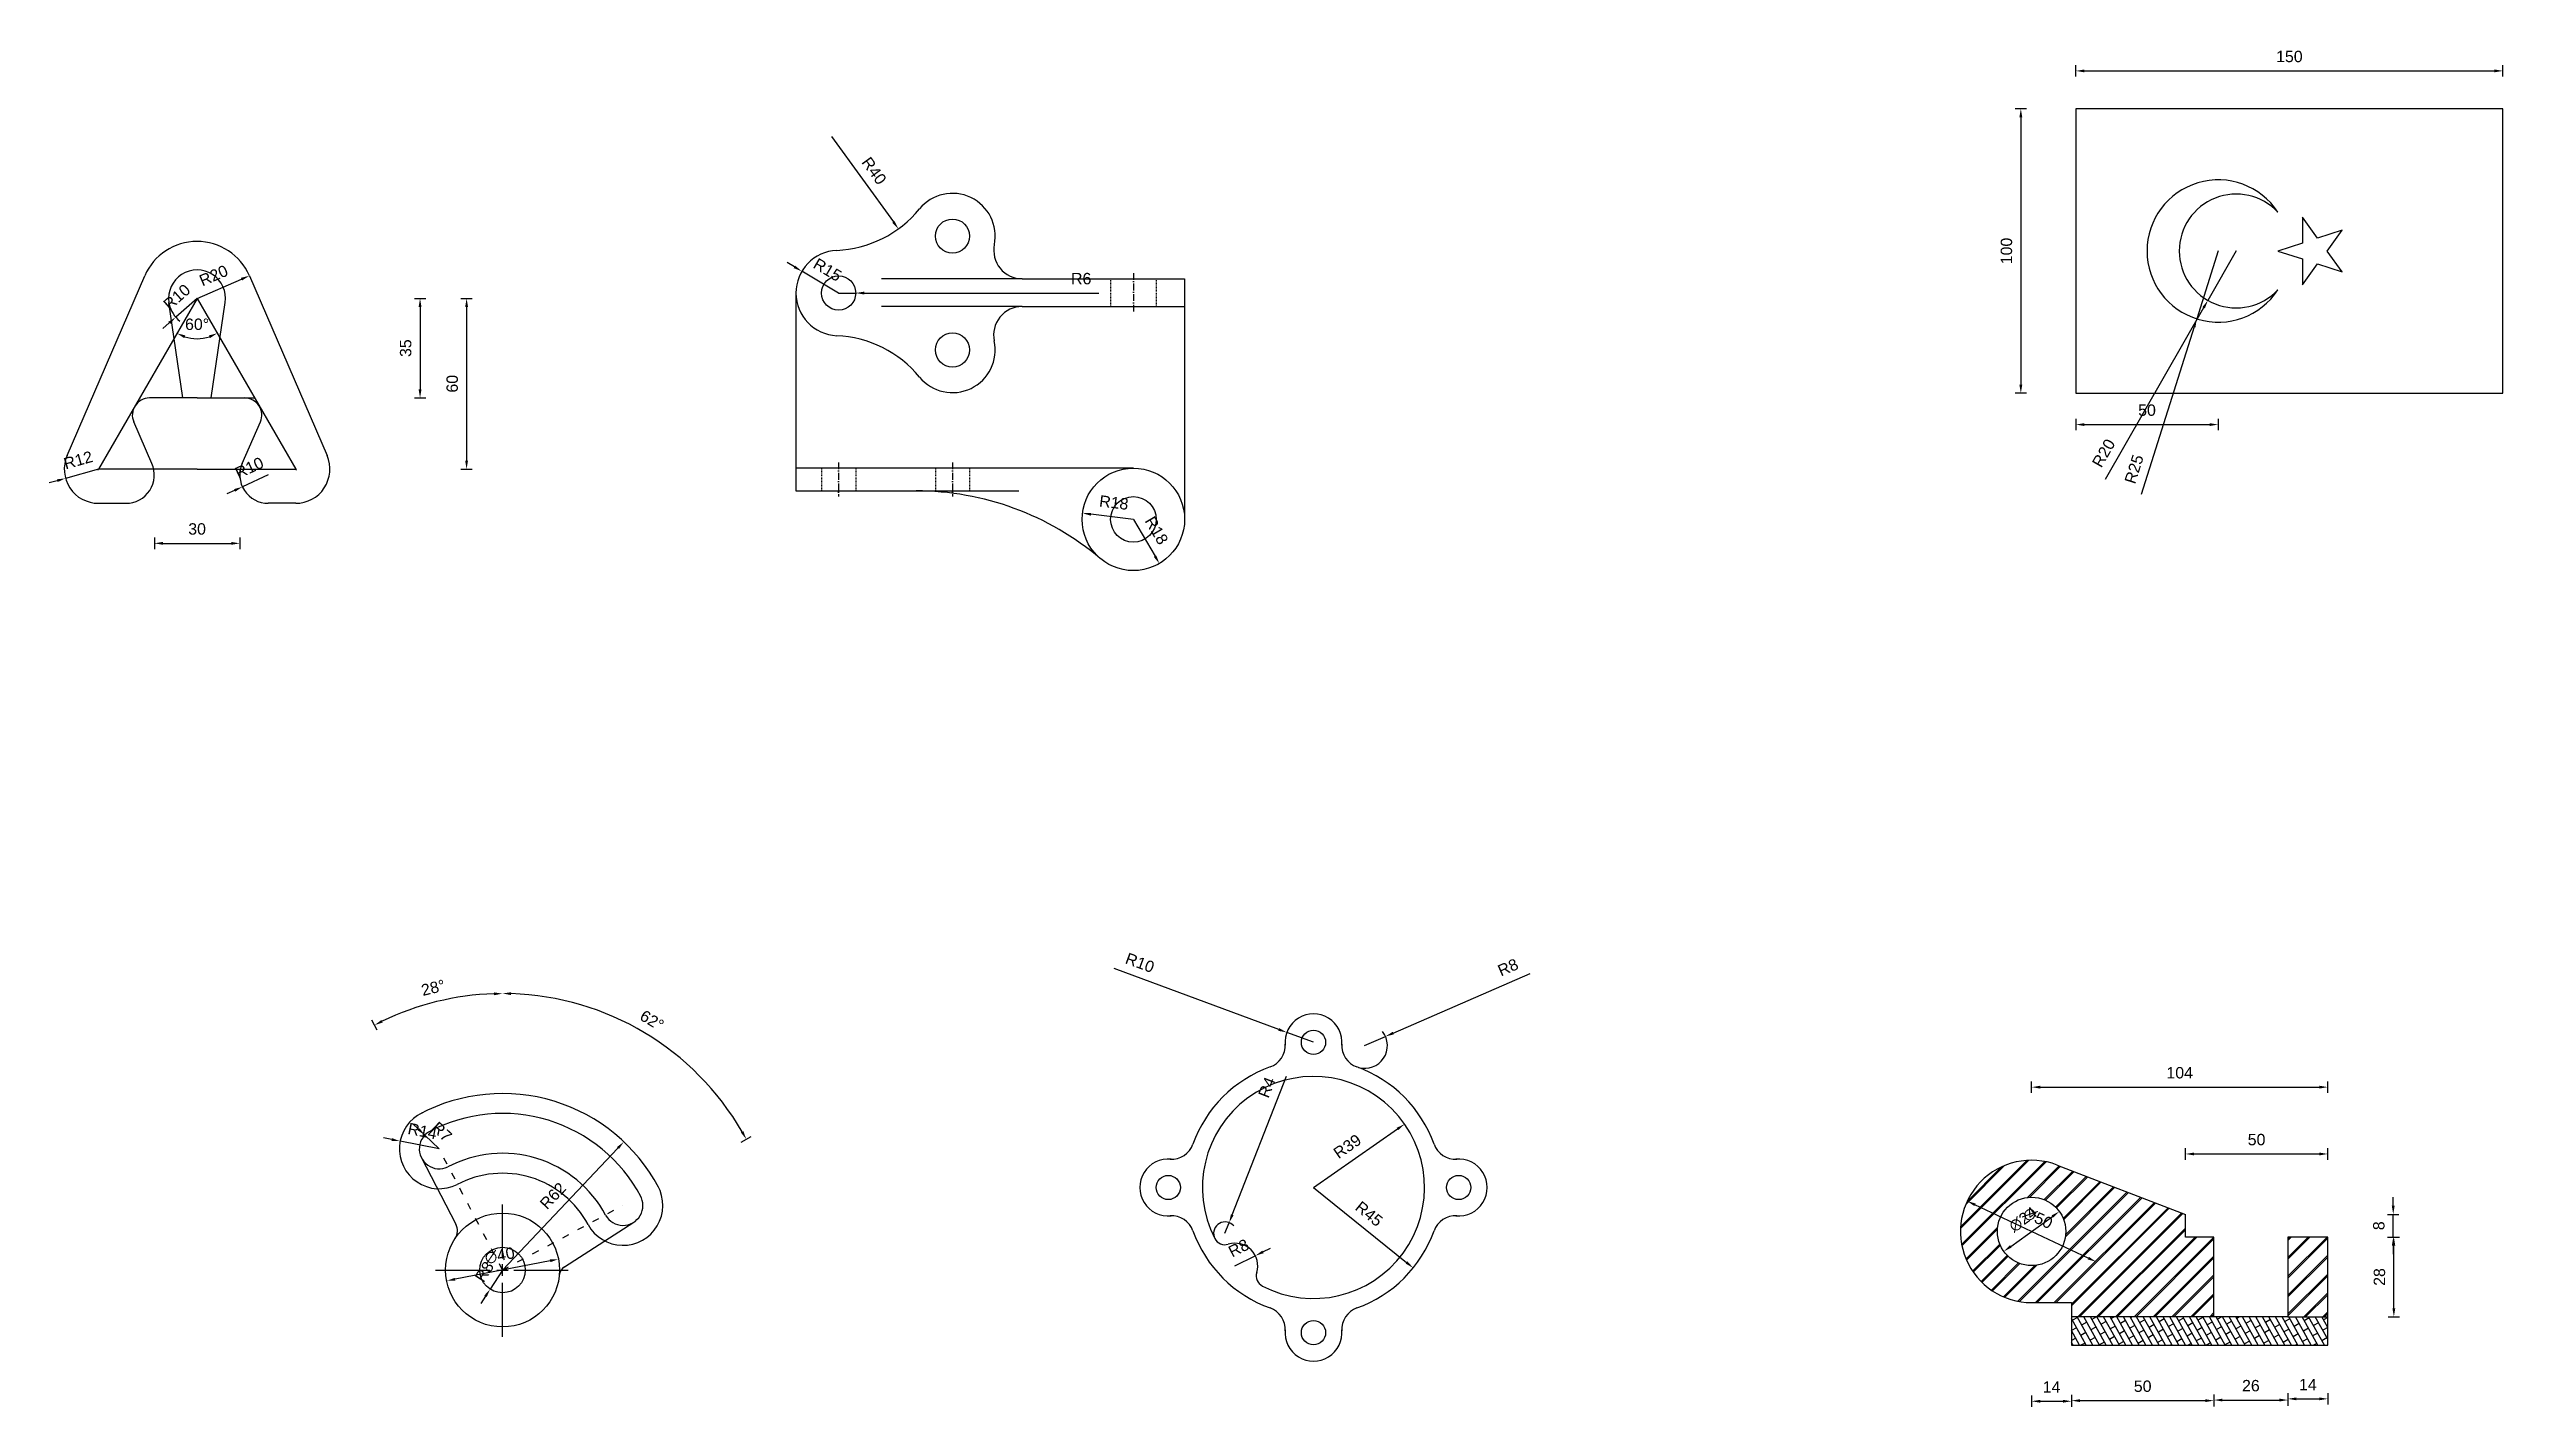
# Model space of a CAD drawing. Header units: millimetres. Extents: x 2100 to 32787, y 24082 to 35493.
# Drawn here: x 2887 to 3749, y 24249 to 24726 of the extents above; entities that cross this region are included whole.
import ezdxf

# ---------------------------------------------------------------- set-up
doc = ezdxf.new("R2010")
doc.units = ezdxf.units.MM
for name, pattern in [('ACAD_ISO03W100', [30, 12, -18]), ('ACAD_ISO10W100', [18, 12, -3, 0, -3]), ('CENTER2', [28.575, 19.05, -3.175, 3.175, -3.175]), ('DASHDOT2', [12.7, 6.35, -3.175, 0, -3.175]), ('DOTX2', [12.7, 0, -12.7]), ('HIDDEN2', [4.7625, 3.175, -1.5875]), ('JIS_02_1.2', [2.5, 1.25, -1.25])]:
    doc.linetypes.add(name, pattern=pattern)
doc.layers.get('Defpoints').update_dxf_attribs({"color": 231, "linetype": 'HIDDEN2'})
for name, color, linetype in [('GİZLİ', 71, 'HIDDEN2'), ('MERKEZ', 51, 'DASHDOT2'), ('TARAMA', 130, 'Continuous'), ('ÖLÇÜ', 181, 'Continuous')]:
    doc.layers.add(name, color=color, linetype=linetype)
doc.styles.get("Standard").update_dxf_attribs({"font": 'arial.ttf'})
doc.dimstyles.new('ISO-25', dxfattribs={"dimtxt": 4, "dimasz": 3, "dimexe": 2, "dimexo": 0.625, "dimgap": 3, "dimtad": 1, "dimtxsty": 'Standard', "dimcen": 2.5, "dimadec": 0, "dimazin": 0, "dimtfac": 1, "dimtix": 1, "dimtmove": 0, "dimatfit": 0, "dimfxl": 2, "dimfxlon": 1, "dimarcsym": 0})
pattern_1 = [(45, (-3457.605, 650.623), (-3.3092597, 3.3092597), []), (45, (-3457.005, 650.623), (-3.3092597, 3.3092597), [])]

msp = doc.modelspace()

# ---------------------------------------------------------------- blocks, each defined once
blk = doc.blocks.new('*D1837')
at = {"layer": 'Defpoints', "color": 0, "lineweight": 70, "ltscale": 3, "transparency": 16777216}
for p in [(2957.13, 24646.01), (2938.77, 24638.08)]:
    blk.add_point(p, dxfattribs=at)
at = {"layer": 'ÖLÇÜ', "color": 0, "lineweight": -2, "ltscale": 3, "transparency": 16777216}
blk.add_line((2938.77, 24638.08), (2954.37, 24644.82), dxfattribs=at)
at = {"layer": 'ÖLÇÜ', "color": 0, "lineweight": 70, "ltscale": 3, "transparency": 16777216}
blk.add_solid([(2954.17, 24645.28), (2954.57, 24644.36), (2957.13, 24646.01)], dxfattribs=at)
at = {"layer": 'ÖLÇÜ', "color": 0, "ltscale": 3, "transparency": 16777216, "insert": (2944.57, 24646.08), "char_height": 4, "attachment_point": 5, "rotation": 23.36926}
blk.add_mtext('R20', dxfattribs=at)
blk = doc.blocks.new('*D1838')
at = {"layer": 'Defpoints', "color": 0, "lineweight": 70, "ltscale": 3, "transparency": 16777216}
for p in [(2938.77, 24638.08), (2938.77, 24603.08), (3017.08, 24603.08)]:
    blk.add_point(p, dxfattribs=at)
at = {"layer": 'ÖLÇÜ', "color": 0, "lineweight": -2, "ltscale": 3, "transparency": 16777216}
for p, q in [((3015.08, 24638.08), (3019.08, 24638.08)), ((3017.08, 24635.08), (3017.08, 24606.08)), ((3015.08, 24603.08), (3019.08, 24603.08))]:
    blk.add_line(p, q, dxfattribs=at)
at = {"layer": 'ÖLÇÜ', "color": 0, "lineweight": 70, "ltscale": 3, "transparency": 16777216}
for points in [[(3016.58, 24635.08), (3017.58, 24635.08), (3017.08, 24638.08)], [(3016.58, 24606.08), (3017.58, 24606.08), (3017.08, 24603.08)]]:
    blk.add_solid(points, dxfattribs=at)
at = {"layer": 'ÖLÇÜ', "color": 0, "ltscale": 3, "transparency": 16777216, "insert": (3012.04, 24620.58), "char_height": 4, "attachment_point": 5, "rotation": 90}
blk.add_mtext('35', dxfattribs=at)
blk = doc.blocks.new('*D1839')
at = {"layer": 'Defpoints', "color": 0, "lineweight": 70, "ltscale": 3, "transparency": 16777216}
for p in [(2938.77, 24638.08), (2938.77, 24578.08), (3033.43, 24578.08)]:
    blk.add_point(p, dxfattribs=at)
at = {"layer": 'ÖLÇÜ', "color": 0, "lineweight": -2, "ltscale": 3, "transparency": 16777216}
for p, q in [((3031.43, 24638.08), (3035.43, 24638.08)), ((3033.43, 24635.08), (3033.43, 24581.08)), ((3031.43, 24578.08), (3035.43, 24578.08))]:
    blk.add_line(p, q, dxfattribs=at)
at = {"layer": 'ÖLÇÜ', "color": 0, "lineweight": 70, "ltscale": 3, "transparency": 16777216}
for points in [[(3032.93, 24635.08), (3033.93, 24635.08), (3033.43, 24638.08)], [(3032.93, 24581.08), (3033.93, 24581.08), (3033.43, 24578.08)]]:
    blk.add_solid(points, dxfattribs=at)
at = {"layer": 'ÖLÇÜ', "color": 0, "ltscale": 3, "transparency": 16777216, "insert": (3028.39, 24608.08), "char_height": 4, "attachment_point": 5, "rotation": 90}
blk.add_mtext('60', dxfattribs=at)
blk = doc.blocks.new('*D1840')
at = {"layer": 'Defpoints', "color": 0, "lineweight": 70, "ltscale": 3, "transparency": 16777216}
for p in [(2923.77, 24576.08), (2953.77, 24576.08), (2953.77, 24552.01)]:
    blk.add_point(p, dxfattribs=at)
at = {"layer": 'ÖLÇÜ', "color": 0, "lineweight": -2, "ltscale": 3, "transparency": 16777216}
for p, q in [((2923.77, 24554.01), (2923.77, 24550.01)), ((2953.77, 24554.01), (2953.77, 24550.01)), ((2926.77, 24552.01), (2950.77, 24552.01))]:
    blk.add_line(p, q, dxfattribs=at)
at = {"layer": 'ÖLÇÜ', "color": 0, "lineweight": 70, "ltscale": 3, "transparency": 16777216}
for points in [[(2926.77, 24552.51), (2926.77, 24551.51), (2923.77, 24552.01)], [(2950.77, 24552.51), (2950.77, 24551.51), (2953.77, 24552.01)]]:
    blk.add_solid(points, dxfattribs=at)
at = {"layer": 'ÖLÇÜ', "color": 0, "ltscale": 3, "transparency": 16777216, "insert": (2938.77, 24557.05), "char_height": 4, "attachment_point": 5}
blk.add_mtext('30', dxfattribs=at)
blk = doc.blocks.new('*D1841')
at = {"layer": 'Defpoints', "color": 0, "lineweight": 70, "ltscale": 3, "transparency": 16777216}
for p in [(2892.57, 24574.84), (2904.12, 24578.08)]:
    blk.add_point(p, dxfattribs=at)
at = {"layer": 'ÖLÇÜ', "color": 0, "lineweight": -2, "ltscale": 3, "transparency": 16777216}
for p, q in [((2889.68, 24574.03), (2886.79, 24573.22)), ((2904.12, 24578.08), (2892.57, 24574.84))]:
    blk.add_line(p, q, dxfattribs=at)
at = {"layer": 'ÖLÇÜ', "color": 0, "lineweight": 70, "ltscale": 3, "transparency": 16777216}
blk.add_solid([(2889.55, 24574.51), (2889.81, 24573.55), (2892.57, 24574.84)], dxfattribs=at)
at = {"layer": 'ÖLÇÜ', "color": 0, "ltscale": 3, "transparency": 16777216, "insert": (2897, 24581.28), "char_height": 4, "attachment_point": 5, "rotation": 15.63719}
blk.add_mtext('R12', dxfattribs=at)
blk = doc.blocks.new('*D1842')
at = {"layer": 'Defpoints', "color": 0, "lineweight": 70, "ltscale": 3, "transparency": 16777216}
for p in [(2938.77, 24638.08), (2938.77, 24638.08), (2936.31, 24624.13), (2904.12, 24578.08), (2973.41, 24578.08)]:
    blk.add_point(p, dxfattribs=at)
at = {"layer": 'ÖLÇÜ', "color": 0, "lineweight": -2, "ltscale": 3, "transparency": 16777216}
blk.add_arc((2938.77, 24638.08), 14.17, 252.15719, 287.84281, dxfattribs=at)
at = {"layer": 'ÖLÇÜ', "color": 0, "lineweight": 70, "ltscale": 3, "transparency": 16777216}
for points in [[(2934.22, 24624.13), (2934.63, 24625.05), (2931.68, 24625.81)], [(2942.9, 24625.05), (2943.31, 24624.13), (2945.85, 24625.81)]]:
    blk.add_solid(points, dxfattribs=at)
at = {"layer": 'ÖLÇÜ', "color": 0, "ltscale": 3, "transparency": 16777216, "insert": (2938.77, 24628.95), "char_height": 4, "attachment_point": 5}
blk.add_mtext('60°', dxfattribs=at)
blk = doc.blocks.new('*D1846')
at = {"layer": 'Defpoints', "color": 0, "lineweight": 70, "ltscale": 3, "transparency": 16777216}
for p in [(3164.08, 24639.95), (3170.08, 24639.95)]:
    blk.add_point(p, dxfattribs=at)
at = {"layer": 'ÖLÇÜ', "color": 0, "lineweight": -2, "ltscale": 3, "transparency": 16777216}
for p, q in [((3164.08, 24639.95), (3170.08, 24639.95)), ((3173.08, 24639.95), (3255.51, 24639.95))]:
    blk.add_line(p, q, dxfattribs=at)
at = {"layer": 'ÖLÇÜ', "color": 0, "lineweight": 70, "ltscale": 3, "transparency": 16777216}
blk.add_solid([(3173.08, 24640.45), (3173.08, 24639.45), (3170.08, 24639.95)], dxfattribs=at)
at = {"layer": 'ÖLÇÜ', "color": 0, "ltscale": 3, "transparency": 16777216, "insert": (3249.28, 24645), "char_height": 4, "attachment_point": 5}
blk.add_mtext('R6', dxfattribs=at)
blk = doc.blocks.new('*D1740')
at = {"layer": 'Defpoints', "color": 0, "lineweight": 70, "ltscale": 3, "transparency": 16777216}
for p in [(3151.16, 24647.59), (3164.08, 24639.95)]:
    blk.add_point(p, dxfattribs=at)
at = {"layer": 'ÖLÇÜ', "color": 0, "lineweight": -2, "ltscale": 3, "transparency": 16777216}
for p, q in [((3148.58, 24649.12), (3146, 24650.64)), ((3164.08, 24639.95), (3151.16, 24647.59))]:
    blk.add_line(p, q, dxfattribs=at)
at = {"layer": 'ÖLÇÜ', "color": 0, "lineweight": 70, "ltscale": 3, "transparency": 16777216}
blk.add_solid([(3148.84, 24649.55), (3148.33, 24648.69), (3151.16, 24647.59)], dxfattribs=at)
at = {"layer": 'ÖLÇÜ', "color": 0, "ltscale": 3, "transparency": 16777216, "insert": (3160.19, 24648.11), "char_height": 4, "attachment_point": 5, "rotation": 329.39731}
blk.add_mtext('R15', dxfattribs=at)
blk = doc.blocks.new('*D1741')
at = {"layer": 'Defpoints', "color": 0, "lineweight": 70, "ltscale": 3, "transparency": 16777216}
for p in [(3249.73, 24562.59), (3267.6, 24560.43)]:
    blk.add_point(p, dxfattribs=at)
at = {"layer": 'ÖLÇÜ', "color": 0, "lineweight": -2, "ltscale": 3, "transparency": 16777216}
blk.add_line((3267.6, 24560.43), (3252.71, 24562.23), dxfattribs=at)
at = {"layer": 'ÖLÇÜ', "color": 0, "lineweight": 70, "ltscale": 3, "transparency": 16777216}
blk.add_solid([(3252.77, 24562.72), (3252.65, 24561.73), (3249.73, 24562.59)], dxfattribs=at)
at = {"layer": 'ÖLÇÜ', "color": 0, "ltscale": 3, "transparency": 16777216, "insert": (3260.76, 24566.33), "char_height": 4, "attachment_point": 5, "rotation": 353.12435}
blk.add_mtext('R18', dxfattribs=at)
blk = doc.blocks.new('*D1745')
at = {"layer": 'Defpoints', "color": 0, "lineweight": 70, "ltscale": 0.25, "transparency": 16777216}
for p in [(2954.69, 24571.87), (2963.77, 24576.08)]:
    blk.add_point(p, dxfattribs=at)
at = {"layer": 'ÖLÇÜ', "color": 0, "lineweight": -2, "ltscale": 0.25, "transparency": 16777216}
for p, q in [((2951.97, 24570.61), (2949.25, 24569.35)), ((2963.77, 24576.08), (2954.69, 24571.87))]:
    blk.add_line(p, q, dxfattribs=at)
at = {"layer": 'ÖLÇÜ', "color": 0, "lineweight": 70, "ltscale": 0.25, "transparency": 16777216}
blk.add_solid([(2951.76, 24571.07), (2952.18, 24570.16), (2954.69, 24571.87)], dxfattribs=at)
at = {"layer": 'ÖLÇÜ', "color": 0, "ltscale": 0.25, "transparency": 16777216, "insert": (2957.11, 24578.55), "char_height": 4, "attachment_point": 5, "rotation": 24.84746}
blk.add_mtext('R10', dxfattribs=at)
blk = doc.blocks.new('*D1867')
at = {"layer": 'Defpoints', "color": 0, "lineweight": 70, "ltscale": 0.25, "transparency": 16777216}
for p in [(3267.6, 24560.43), (3276.74, 24544.92)]:
    blk.add_point(p, dxfattribs=at)
at = {"layer": 'ÖLÇÜ', "color": 0, "lineweight": -2, "ltscale": 0.25, "transparency": 16777216}
blk.add_line((3267.6, 24560.43), (3275.22, 24547.51), dxfattribs=at)
at = {"layer": 'ÖLÇÜ', "color": 0, "lineweight": 70, "ltscale": 0.25, "transparency": 16777216}
blk.add_solid([(3275.65, 24547.76), (3274.78, 24547.25), (3276.74, 24544.92)], dxfattribs=at)
at = {"layer": 'ÖLÇÜ', "color": 0, "lineweight": 5, "ltscale": 0.25, "transparency": 16777216, "insert": (3275.75, 24556.53), "char_height": 4, "attachment_point": 5, "rotation": 300.49522}
blk.add_mtext('R18', dxfattribs=at)
blk = doc.blocks.new('*D1868')
at = {"layer": 'Defpoints', "color": 0, "lineweight": 70, "ltscale": 0.25, "transparency": 16777216}
for p in [(2931.27, 24631.46), (2938.77, 24638.08)]:
    blk.add_point(p, dxfattribs=at)
at = {"layer": 'ÖLÇÜ', "color": 0, "lineweight": -2, "ltscale": 0.25, "transparency": 16777216}
for p, q in [((2938.77, 24638.08), (2931.27, 24631.46)), ((2929.02, 24629.48), (2926.77, 24627.49))]:
    blk.add_line(p, q, dxfattribs=at)
blk.add_arc((2938.77, 24638.08), 10, 191.88082, 232.8718, dxfattribs=at)
at = {"layer": 'ÖLÇÜ', "color": 0, "lineweight": 70, "ltscale": 0.25, "transparency": 16777216}
blk.add_solid([(2928.69, 24629.85), (2929.35, 24629.1), (2931.27, 24631.46)], dxfattribs=at)
at = {"layer": 'ÖLÇÜ', "color": 0, "lineweight": 5, "ltscale": 0.25, "transparency": 16777216, "insert": (2931.68, 24638.55), "char_height": 4, "attachment_point": 5, "rotation": 41.41264}
blk.add_mtext('R10', dxfattribs=at)
blk = doc.blocks.new('*D1869')
at = {"layer": 'Defpoints', "color": 0, "lineweight": 70, "ltscale": 0.25, "transparency": 16777216}
for p in [(3161.6, 24694.9), (3185.08, 24662.51)]:
    blk.add_point(p, dxfattribs=at)
at = {"layer": 'ÖLÇÜ', "color": 0, "lineweight": -2, "ltscale": 0.25, "transparency": 16777216}
blk.add_line((3161.6, 24694.9), (3183.32, 24664.94), dxfattribs=at)
at = {"layer": 'ÖLÇÜ', "color": 0, "lineweight": 70, "ltscale": 0.25, "transparency": 16777216}
blk.add_solid([(3183.73, 24665.24), (3182.92, 24664.65), (3185.08, 24662.51)], dxfattribs=at)
at = {"layer": 'ÖLÇÜ', "color": 0, "lineweight": 5, "ltscale": 0.25, "transparency": 16777216, "insert": (3176.54, 24682.88), "char_height": 4, "attachment_point": 5, "rotation": 305.94348}
blk.add_mtext('R40', dxfattribs=at)
blk = doc.blocks.new('*D2327')
at = {"layer": 'Defpoints', "color": 0, "lineweight": 70, "ltscale": 3, "transparency": 16777216}
for p in [(3065.69, 24300.54), (3026.42, 24292.91)]:
    blk.add_point(p, dxfattribs=at)
at = {"layer": 'ÖLÇÜ', "color": 0, "lineweight": -2, "ltscale": 3, "transparency": 16777216}
blk.add_line((3062.74, 24299.96), (3029.37, 24293.49), dxfattribs=at)
at = {"layer": 'ÖLÇÜ', "color": 0, "lineweight": 70, "ltscale": 3, "transparency": 16777216}
for points in [[(3062.65, 24300.46), (3062.84, 24299.47), (3065.69, 24300.54)], [(3029.27, 24293.98), (3029.46, 24293), (3026.42, 24292.91)]]:
    blk.add_solid(points, dxfattribs=at)
at = {"layer": 'ÖLÇÜ', "color": 0, "ltscale": 3, "transparency": 16777216, "insert": (3045.07, 24301.79), "char_height": 4, "attachment_point": 5, "rotation": 10.98363}
blk.add_mtext('∅40', dxfattribs=at)
blk = doc.blocks.new('*D2317')
at = {"layer": 'Defpoints', "color": 0, "lineweight": 70, "ltscale": 3, "transparency": 16777216}
for p in [(3046.05, 24296.73), (3041.7, 24290.02)]:
    blk.add_point(p, dxfattribs=at)
at = {"layer": 'ÖLÇÜ', "color": 0, "lineweight": -2, "ltscale": 3, "transparency": 16777216}
for p, q in [((3046.05, 24296.73), (3041.7, 24290.02)), ((3040.06, 24287.5), (3038.43, 24284.98))]:
    blk.add_line(p, q, dxfattribs=at)
at = {"layer": 'ÖLÇÜ', "color": 0, "lineweight": 70, "ltscale": 3, "transparency": 16777216}
blk.add_solid([(3039.64, 24287.77), (3040.48, 24287.23), (3041.7, 24290.02)], dxfattribs=at)
at = {"layer": 'ÖLÇÜ', "color": 0, "ltscale": 3, "transparency": 16777216, "insert": (3039.65, 24296.12), "char_height": 4, "attachment_point": 5, "rotation": 57.00331}
blk.add_mtext('R8', dxfattribs=at)
blk = doc.blocks.new('*D2318')
at = {"layer": 'Defpoints', "color": 0, "lineweight": 70, "ltscale": 3, "transparency": 16777216}
for p in [(3010.08, 24341.98), (3023.82, 24339.27)]:
    blk.add_point(p, dxfattribs=at)
at = {"layer": 'ÖLÇÜ', "color": 0, "lineweight": -2, "ltscale": 3, "transparency": 16777216}
for p, q in [((3007.14, 24342.56), (3004.2, 24343.14)), ((3023.82, 24339.27), (3010.08, 24341.98))]:
    blk.add_line(p, q, dxfattribs=at)
at = {"layer": 'ÖLÇÜ', "color": 0, "lineweight": 70, "ltscale": 3, "transparency": 16777216}
blk.add_solid([(3007.24, 24343.05), (3007.04, 24342.07), (3010.08, 24341.98)], dxfattribs=at)
at = {"layer": 'ÖLÇÜ', "color": 0, "ltscale": 3, "transparency": 16777216, "insert": (3017.92, 24345.54), "char_height": 4, "attachment_point": 5, "rotation": 348.84631}
blk.add_mtext('R14', dxfattribs=at)
blk = doc.blocks.new('*D2319')
at = {"layer": 'Defpoints', "color": 0, "lineweight": 70, "ltscale": 3, "transparency": 16777216}
for p in [(3018.75, 24344.11), (3023.82, 24339.27)]:
    blk.add_point(p, dxfattribs=at)
at = {"layer": 'ÖLÇÜ', "color": 0, "lineweight": -2, "ltscale": 3, "transparency": 16777216}
for p, q in [((3016.58, 24346.18), (3014.41, 24348.25)), ((3023.82, 24339.27), (3018.75, 24344.11))]:
    blk.add_line(p, q, dxfattribs=at)
at = {"layer": 'ÖLÇÜ', "color": 0, "lineweight": 70, "ltscale": 3, "transparency": 16777216}
blk.add_solid([(3016.93, 24346.54), (3016.24, 24345.82), (3018.75, 24344.11)], dxfattribs=at)
at = {"layer": 'ÖLÇÜ', "color": 0, "ltscale": 3, "transparency": 16777216, "insert": (3024.74, 24345.31), "char_height": 4, "attachment_point": 5, "rotation": 316.34386}
blk.add_mtext('R7', dxfattribs=at)
blk = doc.blocks.new('*D2328')
at = {"layer": 'Defpoints', "color": 0, "lineweight": 70, "ltscale": 3, "transparency": 16777216}
for p in [(3046.05, 24425.16), (3030.54, 24392.56), (3023.82, 24339.27), (3046.05, 24296.73), (3046.05, 24296.73)]:
    blk.add_point(p, dxfattribs=at)
at = {"layer": 'ÖLÇÜ', "color": 0, "lineweight": -2, "ltscale": 3, "transparency": 16777216}
blk.add_line((3002.01, 24380.99), (3000.16, 24384.54), dxfattribs=at)
blk.add_arc((3046.05, 24296.73), 97.08, 91.77059, 115.82195, dxfattribs=at)
at = {"layer": 'ÖLÇÜ', "color": 0, "lineweight": 70, "ltscale": 3, "transparency": 16777216}
for points in [[(3043.05, 24394.26), (3043.06, 24393.26), (3046.05, 24393.81)], [(3003.99, 24383.67), (3003.54, 24384.56), (3001.09, 24382.77)]]:
    blk.add_solid(points, dxfattribs=at)
at = {"layer": 'ÖLÇÜ', "color": 0, "ltscale": 3, "transparency": 16777216, "insert": (3021.7, 24395.9), "char_height": 4, "attachment_point": 5, "rotation": 13.79627}
blk.add_mtext('28°', dxfattribs=at)
blk = doc.blocks.new('*D2329')
at = {"layer": 'Defpoints', "color": 0, "lineweight": 70, "ltscale": 3, "transparency": 16777216}
for p in [(3046.05, 24425.16), (3110.04, 24369.82), (3088.36, 24319.41), (3046.05, 24296.73), (3046.05, 24296.73)]:
    blk.add_point(p, dxfattribs=at)
at = {"layer": 'ÖLÇÜ', "color": 0, "lineweight": -2, "ltscale": 3, "transparency": 16777216}
blk.add_line((3129.9, 24341.69), (3133.42, 24343.58), dxfattribs=at)
blk.add_arc((3046.05, 24296.73), 97.14, 29.97412, 88.23046, dxfattribs=at)
at = {"layer": 'ÖLÇÜ', "color": 0, "lineweight": 70, "ltscale": 3, "transparency": 16777216}
for points in [[(3049.05, 24393.32), (3049.06, 24394.32), (3046.05, 24393.87)], [(3130.64, 24345.5), (3129.77, 24345.01), (3131.66, 24342.64)]]:
    blk.add_solid(points, dxfattribs=at)
at = {"layer": 'ÖLÇÜ', "color": 0, "ltscale": 3, "transparency": 16777216, "insert": (3098.53, 24384.41), "char_height": 4, "attachment_point": 5, "rotation": 329.10229}
blk.add_mtext('62°', dxfattribs=at)
blk = doc.blocks.new('*D2320')
at = {"layer": 'Defpoints', "color": 0, "lineweight": 70, "ltscale": 3, "transparency": 16777216}
for p in [(3088.66, 24341.77), (3046.05, 24296.73)]:
    blk.add_point(p, dxfattribs=at)
at = {"layer": 'ÖLÇÜ', "color": 0, "lineweight": -2, "ltscale": 3, "transparency": 16777216}
blk.add_line((3046.05, 24296.73), (3086.59, 24339.59), dxfattribs=at)
at = {"layer": 'ÖLÇÜ', "color": 0, "lineweight": 70, "ltscale": 3, "transparency": 16777216}
blk.add_solid([(3086.23, 24339.93), (3086.96, 24339.25), (3088.66, 24341.77)], dxfattribs=at)
at = {"layer": 'ÖLÇÜ', "color": 0, "ltscale": 3, "transparency": 16777216, "insert": (3063.76, 24322.79), "char_height": 4, "attachment_point": 5, "rotation": 46.59711}
blk.add_mtext('R62', dxfattribs=at)
blk = doc.blocks.new('*U2315')
at = {"layer": 'MERKEZ', "color": 0, "linetype": 'CENTER2', "transparency": 16777216}
for p, q in [((0, 4), (0, 23.5)), ((-23.5, 0), (-4, 0)), ((4, 0), (23.5, 0)), ((0, -23.5), (0, -4))]:
    blk.add_line(p, q, dxfattribs=at)
at = {"layer": 'MERKEZ', "color": 0, "linetype": 'Continuous', "transparency": 16777216}
for p, q in [((-2, 0), (2, 0)), ((0, -2), (0, 2))]:
    blk.add_line(p, q, dxfattribs=at)
blk = doc.blocks.new('*U2386')
at = {"ltscale": 3}
blk.add_circle((0, -0.67), 4.25, dxfattribs=at)
for centre, radius, start, end in [((0, -0.67), 10, 354.37373, 185.62627), ((-17.96, -1.81), 8, 289.81256, 3.62241), ((17.96, -1.81), 8, 176.37759, 250.18744)]:
    blk.add_arc(centre, radius, start, end, dxfattribs=at)
blk = doc.blocks.new('*U2387')
at = {"color": 0, "linetype": 'ByBlock', "lineweight": -2, "transparency": 16777216}
blk.add_blockref('*U2386', (8871.78, 12066.44), dxfattribs=at)
for p, rotation in [((8820.11, 12014.77), 90), ((8923.45, 12014.77), 270), ((8871.78, 11963.1), 180)]:
    blk.add_blockref('*U2386', p, dxfattribs=dict(at, rotation=rotation))
blk = doc.blocks.new('*D2388')
at = {"layer": 'Defpoints', "color": 0, "lineweight": 70, "ltscale": 3, "transparency": 16777216}
for p in [(3321.48, 24380.19), (3330.86, 24376.72)]:
    blk.add_point(p, dxfattribs=at)
at = {"layer": 'ÖLÇÜ', "color": 0, "lineweight": -2, "ltscale": 3, "transparency": 16777216}
for p, q in [((3318.67, 24381.23), (3260.86, 24402.61)), ((3330.86, 24376.72), (3321.48, 24380.19))]:
    blk.add_line(p, q, dxfattribs=at)
at = {"layer": 'ÖLÇÜ', "color": 0, "lineweight": 70, "ltscale": 3, "transparency": 16777216}
blk.add_solid([(3318.84, 24381.7), (3318.49, 24380.76), (3321.48, 24380.19)], dxfattribs=at)
at = {"layer": 'ÖLÇÜ', "color": 0, "ltscale": 3, "transparency": 16777216, "insert": (3269.9, 24404.65), "char_height": 4, "attachment_point": 5, "rotation": 339.69683}
blk.add_mtext('R10', dxfattribs=at)
blk = doc.blocks.new('*D2389')
at = {"layer": 'Defpoints', "color": 0, "lineweight": 70, "ltscale": 3, "transparency": 16777216}
for p in [(3348.82, 24375.58), (3356.15, 24378.78)]:
    blk.add_point(p, dxfattribs=at)
at = {"layer": 'ÖLÇÜ', "color": 0, "lineweight": -2, "ltscale": 3, "transparency": 16777216}
for p, q in [((3358.9, 24379.98), (3406.91, 24400.93)), ((3348.82, 24375.58), (3356.15, 24378.78))]:
    blk.add_line(p, q, dxfattribs=at)
blk.add_arc((3348.82, 24375.58), 8, 254.66368, 37.89767, dxfattribs=at)
at = {"layer": 'ÖLÇÜ', "color": 0, "lineweight": 70, "ltscale": 3, "transparency": 16777216}
blk.add_solid([(3358.7, 24380.44), (3359.1, 24379.52), (3356.15, 24378.78)], dxfattribs=at)
at = {"layer": 'ÖLÇÜ', "color": 0, "ltscale": 3, "transparency": 16777216, "insert": (3399.18, 24403.06), "char_height": 4, "attachment_point": 5, "rotation": 23.57373}
blk.add_mtext('R8', dxfattribs=at)
blk = doc.blocks.new('*D2390')
at = {"layer": 'Defpoints', "color": 0, "lineweight": 70, "ltscale": 3, "transparency": 16777216}
for p in [(3362.87, 24347.99), (3330.86, 24325.72)]:
    blk.add_point(p, dxfattribs=at)
at = {"layer": 'ÖLÇÜ', "color": 0, "lineweight": -2, "ltscale": 3, "transparency": 16777216}
blk.add_line((3330.86, 24325.72), (3360.41, 24346.28), dxfattribs=at)
at = {"layer": 'ÖLÇÜ', "color": 0, "lineweight": 70, "ltscale": 3, "transparency": 16777216}
blk.add_solid([(3360.12, 24346.69), (3360.69, 24345.87), (3362.87, 24347.99)], dxfattribs=at)
at = {"layer": 'ÖLÇÜ', "color": 0, "ltscale": 3, "transparency": 16777216, "insert": (3342.75, 24340.14), "char_height": 4, "attachment_point": 5, "rotation": 34.82974}
blk.add_mtext('R39', dxfattribs=at)
blk = doc.blocks.new('*D2391')
at = {"layer": 'Defpoints', "color": 0, "lineweight": 70, "ltscale": 3, "transparency": 16777216}
for p in [(3303.28, 24298.14), (3310.43, 24301.74)]:
    blk.add_point(p, dxfattribs=at)
at = {"layer": 'ÖLÇÜ', "color": 0, "lineweight": -2, "ltscale": 3, "transparency": 16777216}
for p, q in [((3313.11, 24303.08), (3315.79, 24304.43)), ((3303.28, 24298.14), (3310.43, 24301.74))]:
    blk.add_line(p, q, dxfattribs=at)
at = {"layer": 'ÖLÇÜ', "color": 0, "lineweight": 70, "ltscale": 3, "transparency": 16777216}
blk.add_solid([(3312.88, 24303.53), (3313.33, 24302.64), (3310.43, 24301.74)], dxfattribs=at)
at = {"layer": 'ÖLÇÜ', "color": 0, "ltscale": 3, "transparency": 16777216, "insert": (3304.59, 24304.44), "char_height": 4, "attachment_point": 5, "rotation": 26.70872}
blk.add_mtext('R8', dxfattribs=at)
blk = doc.blocks.new('*D2392')
at = {"layer": 'Defpoints', "color": 0, "lineweight": 70, "ltscale": 3, "transparency": 16777216}
for p in [(3301.24, 24313.34), (3299.78, 24309.62)]:
    blk.add_point(p, dxfattribs=at)
at = {"layer": 'ÖLÇÜ', "color": 0, "lineweight": -2, "ltscale": 3, "transparency": 16777216}
for p, q in [((3302.33, 24316.14), (3321.38, 24364.85)), ((3299.78, 24309.62), (3301.24, 24313.34))]:
    blk.add_line(p, q, dxfattribs=at)
blk.add_arc((3299.78, 24309.62), 4, 39.99243, 198.43293, dxfattribs=at)
at = {"layer": 'ÖLÇÜ', "color": 0, "lineweight": 70, "ltscale": 3, "transparency": 16777216}
blk.add_solid([(3301.86, 24316.32), (3302.8, 24315.96), (3301.24, 24313.34)], dxfattribs=at)
at = {"layer": 'ÖLÇÜ', "color": 0, "ltscale": 3, "transparency": 16777216, "insert": (3314.46, 24360.88), "char_height": 4, "attachment_point": 5, "rotation": 68.64032}
blk.add_mtext('R4', dxfattribs=at)
blk = doc.blocks.new('*D2393')
at = {"layer": 'Defpoints', "color": 0, "lineweight": 70, "ltscale": 3, "transparency": 16777216}
for p in [(3330.86, 24325.72), (3365.89, 24297.47)]:
    blk.add_point(p, dxfattribs=at)
at = {"layer": 'ÖLÇÜ', "color": 0, "lineweight": -2, "ltscale": 3, "transparency": 16777216}
blk.add_line((3330.86, 24325.72), (3363.56, 24299.36), dxfattribs=at)
at = {"layer": 'ÖLÇÜ', "color": 0, "lineweight": 70, "ltscale": 3, "transparency": 16777216}
blk.add_solid([(3363.87, 24299.75), (3363.24, 24298.97), (3365.89, 24297.47)], dxfattribs=at)
at = {"layer": 'ÖLÇÜ', "color": 0, "ltscale": 3, "transparency": 16777216, "insert": (3350.37, 24316.46), "char_height": 4, "attachment_point": 5, "rotation": 321.12413}
blk.add_mtext('R45', dxfattribs=at)
blk = doc.blocks.new('*D2467')
at = {"layer": 'Defpoints', "color": 0, "lineweight": 70, "transparency": 16777216}
for p in [(3748.6, 24717.99), (3598.6, 24704.72), (3748.6, 24704.72)]:
    blk.add_point(p, dxfattribs=at)
at = {"layer": 'ÖLÇÜ', "color": 0, "lineweight": -2, "transparency": 16777216}
for p, q in [((3598.6, 24715.99), (3598.6, 24719.99)), ((3601.6, 24717.99), (3745.6, 24717.99)), ((3748.6, 24715.99), (3748.6, 24719.99))]:
    blk.add_line(p, q, dxfattribs=at)
at = {"layer": 'ÖLÇÜ', "color": 0, "lineweight": 70, "transparency": 16777216}
for points in [[(3601.6, 24718.49), (3601.6, 24717.49), (3598.6, 24717.99)], [(3745.6, 24718.49), (3745.6, 24717.49), (3748.6, 24717.99)]]:
    blk.add_solid(points, dxfattribs=at)
at = {"layer": 'ÖLÇÜ', "color": 0, "transparency": 16777216, "insert": (3673.6, 24723.03), "char_height": 4, "attachment_point": 5}
blk.add_mtext('150', dxfattribs=at)
blk = doc.blocks.new('*D2468')
at = {"layer": 'Defpoints', "color": 0, "lineweight": 70, "transparency": 16777216}
for p in [(3598.6, 24704.72), (3579.28, 24604.72), (3598.6, 24604.72)]:
    blk.add_point(p, dxfattribs=at)
at = {"layer": 'ÖLÇÜ', "color": 0, "lineweight": -2, "transparency": 16777216}
for p, q in [((3581.28, 24704.72), (3577.28, 24704.72)), ((3579.28, 24701.72), (3579.28, 24607.72)), ((3581.28, 24604.72), (3577.28, 24604.72))]:
    blk.add_line(p, q, dxfattribs=at)
at = {"layer": 'ÖLÇÜ', "color": 0, "lineweight": 70, "transparency": 16777216}
for points in [[(3578.78, 24701.72), (3579.78, 24701.72), (3579.28, 24704.72)], [(3578.78, 24607.72), (3579.78, 24607.72), (3579.28, 24604.72)]]:
    blk.add_solid(points, dxfattribs=at)
at = {"layer": 'ÖLÇÜ', "color": 0, "transparency": 16777216, "insert": (3574.24, 24654.72), "char_height": 4, "attachment_point": 5, "rotation": 90}
blk.add_mtext('100', dxfattribs=at)
blk = doc.blocks.new('*D2422')
at = {"layer": 'Defpoints', "color": 0, "lineweight": 70, "transparency": 16777216}
for p in [(3598.6, 24604.72), (3648.6, 24604.72), (3648.6, 24593.74)]:
    blk.add_point(p, dxfattribs=at)
at = {"layer": 'ÖLÇÜ', "color": 0, "lineweight": -2, "transparency": 16777216}
for p, q in [((3598.6, 24595.74), (3598.6, 24591.74)), ((3601.6, 24593.74), (3645.6, 24593.74)), ((3648.6, 24595.74), (3648.6, 24591.74))]:
    blk.add_line(p, q, dxfattribs=at)
at = {"layer": 'ÖLÇÜ', "color": 0, "lineweight": 70, "transparency": 16777216}
for points in [[(3601.6, 24594.24), (3601.6, 24593.24), (3598.6, 24593.74)], [(3645.6, 24594.24), (3645.6, 24593.24), (3648.6, 24593.74)]]:
    blk.add_solid(points, dxfattribs=at)
at = {"layer": 'ÖLÇÜ', "color": 0, "transparency": 16777216, "insert": (3623.6, 24598.78), "char_height": 4, "attachment_point": 5}
blk.add_mtext('50', dxfattribs=at)
blk = doc.blocks.new('*D2423')
at = {"layer": 'Defpoints', "color": 0, "lineweight": 70, "transparency": 16777216}
for p in [(3654.93, 24654.72), (3644.98, 24637.37)]:
    blk.add_point(p, dxfattribs=at)
at = {"layer": 'ÖLÇÜ', "color": 0, "lineweight": -2, "transparency": 16777216}
for p, q in [((3654.93, 24654.72), (3644.98, 24637.37)), ((3643.49, 24634.77), (3608.89, 24574.46))]:
    blk.add_line(p, q, dxfattribs=at)
at = {"layer": 'ÖLÇÜ', "color": 0, "lineweight": 70, "transparency": 16777216}
blk.add_solid([(3643.05, 24635.01), (3643.92, 24634.52), (3644.98, 24637.37)], dxfattribs=at)
at = {"layer": 'ÖLÇÜ', "color": 0, "transparency": 16777216, "insert": (3608.38, 24583.71), "char_height": 4, "attachment_point": 5, "rotation": 60.15789}
blk.add_mtext('R20', dxfattribs=at)
blk = doc.blocks.new('*D2424')
at = {"layer": 'Defpoints', "color": 0, "lineweight": 70, "transparency": 16777216}
for p in [(3648.6, 24654.72), (3641.06, 24630.88)]:
    blk.add_point(p, dxfattribs=at)
at = {"layer": 'ÖLÇÜ', "color": 0, "lineweight": -2, "transparency": 16777216}
for p, q in [((3648.6, 24654.72), (3641.06, 24630.88)), ((3640.15, 24628.02), (3621.51, 24569.14))]:
    blk.add_line(p, q, dxfattribs=at)
at = {"layer": 'ÖLÇÜ', "color": 0, "lineweight": 70, "transparency": 16777216}
blk.add_solid([(3639.67, 24628.17), (3640.63, 24627.87), (3641.06, 24630.88)], dxfattribs=at)
at = {"layer": 'ÖLÇÜ', "color": 0, "transparency": 16777216, "insert": (3619.06, 24578.09), "char_height": 4, "attachment_point": 5, "rotation": 72.43742}
blk.add_mtext('R25', dxfattribs=at)
blk = doc.blocks.new('*D2477')
at = {"layer": 'Defpoints', "color": 0, "lineweight": 70, "ltscale": 3, "transparency": 16777216}
for p in [(3592.82, 24317.29), (3573.34, 24303.27)]:
    blk.add_point(p, dxfattribs=at)
at = {"layer": 'ÖLÇÜ', "color": 0, "lineweight": -2, "ltscale": 3, "transparency": 16777216}
blk.add_line((3575.77, 24305.03), (3590.38, 24315.54), dxfattribs=at)
at = {"layer": 'ÖLÇÜ', "color": 0, "lineweight": 70, "ltscale": 3, "transparency": 16777216}
for points in [[(3590.09, 24315.94), (3590.68, 24315.13), (3592.82, 24317.29)], [(3575.48, 24305.43), (3576.06, 24304.62), (3573.34, 24303.27)]]:
    blk.add_solid(points, dxfattribs=at)
at = {"layer": 'ÖLÇÜ', "color": 0, "ltscale": 3, "transparency": 16777216, "insert": (3580.07, 24314.47), "char_height": 4, "attachment_point": 5, "rotation": 35.72895}
blk.add_mtext('∅24', dxfattribs=at)
blk = doc.blocks.new('*D2478')
at = {"layer": 'Defpoints', "color": 0, "lineweight": 70, "ltscale": 3, "transparency": 16777216}
for p in [(3560.46, 24320.93), (3605.7, 24299.63)]:
    blk.add_point(p, dxfattribs=at)
at = {"layer": 'ÖLÇÜ', "color": 0, "lineweight": -2, "ltscale": 3, "transparency": 16777216}
blk.add_line((3602.98, 24300.91), (3563.17, 24319.65), dxfattribs=at)
at = {"layer": 'ÖLÇÜ', "color": 0, "lineweight": 70, "ltscale": 3, "transparency": 16777216}
for points in [[(3563.39, 24320.1), (3562.96, 24319.2), (3560.46, 24320.93)], [(3603.2, 24301.36), (3602.77, 24300.46), (3605.7, 24299.63)]]:
    blk.add_solid(points, dxfattribs=at)
at = {"layer": 'ÖLÇÜ', "color": 0, "ltscale": 3, "transparency": 16777216, "insert": (3585.27, 24314.94), "char_height": 4, "attachment_point": 5, "rotation": 334.79074}
blk.add_mtext('∅50', dxfattribs=at)
blk = doc.blocks.new('*D2479')
at = {"layer": 'Defpoints', "color": 0, "lineweight": 70, "ltscale": 3, "transparency": 16777216}
for p in [(3687.08, 24360.97), (3583.08, 24310.28), (3687.08, 24308.28)]:
    blk.add_point(p, dxfattribs=at)
at = {"layer": 'ÖLÇÜ', "color": 0, "lineweight": -2, "ltscale": 3, "transparency": 16777216}
for p, q in [((3583.08, 24358.97), (3583.08, 24362.97)), ((3586.08, 24360.97), (3684.08, 24360.97)), ((3687.08, 24358.97), (3687.08, 24362.97))]:
    blk.add_line(p, q, dxfattribs=at)
at = {"layer": 'ÖLÇÜ', "color": 0, "lineweight": 70, "ltscale": 3, "transparency": 16777216}
for points in [[(3586.08, 24361.47), (3586.08, 24360.47), (3583.08, 24360.97)], [(3684.08, 24361.47), (3684.08, 24360.47), (3687.08, 24360.97)]]:
    blk.add_solid(points, dxfattribs=at)
at = {"layer": 'ÖLÇÜ', "color": 0, "ltscale": 3, "transparency": 16777216, "insert": (3635.08, 24366.01), "char_height": 4, "attachment_point": 5}
blk.add_mtext('104', dxfattribs=at)
blk = doc.blocks.new('*D2480')
at = {"layer": 'Defpoints', "color": 0, "lineweight": 70, "ltscale": 3, "transparency": 16777216}
for p in [(3687.08, 24337.49), (3637.08, 24316.28), (3687.08, 24316.28)]:
    blk.add_point(p, dxfattribs=at)
at = {"layer": 'ÖLÇÜ', "color": 0, "lineweight": -2, "ltscale": 3, "transparency": 16777216}
for p, q in [((3637.08, 24335.49), (3637.08, 24339.49)), ((3640.08, 24337.49), (3684.08, 24337.49)), ((3687.08, 24335.49), (3687.08, 24339.49))]:
    blk.add_line(p, q, dxfattribs=at)
at = {"layer": 'ÖLÇÜ', "color": 0, "lineweight": 70, "ltscale": 3, "transparency": 16777216}
for points in [[(3640.08, 24337.99), (3640.08, 24336.99), (3637.08, 24337.49)], [(3684.08, 24337.99), (3684.08, 24336.99), (3687.08, 24337.49)]]:
    blk.add_solid(points, dxfattribs=at)
at = {"layer": 'ÖLÇÜ', "color": 0, "ltscale": 3, "transparency": 16777216, "insert": (3662.08, 24342.53), "char_height": 4, "attachment_point": 5}
blk.add_mtext('50', dxfattribs=at)
blk = doc.blocks.new('*D2425')
at = {"layer": 'Defpoints', "color": 0, "lineweight": 70, "ltscale": 3, "transparency": 16777216}
for p in [(3583.08, 24310.28), (3597.08, 24310.28), (3597.08, 24250.62)]:
    blk.add_point(p, dxfattribs=at)
at = {"layer": 'ÖLÇÜ', "color": 0, "lineweight": -2, "ltscale": 3, "transparency": 16777216}
for p, q in [((3583.08, 24252.62), (3583.08, 24248.62)), ((3597.08, 24252.62), (3597.08, 24248.62)), ((3586.08, 24250.62), (3594.08, 24250.62))]:
    blk.add_line(p, q, dxfattribs=at)
at = {"layer": 'ÖLÇÜ', "color": 0, "lineweight": 70, "ltscale": 3, "transparency": 16777216}
for points in [[(3586.08, 24251.12), (3586.08, 24250.12), (3583.08, 24250.62)], [(3594.08, 24251.12), (3594.08, 24250.12), (3597.08, 24250.62)]]:
    blk.add_solid(points, dxfattribs=at)
at = {"layer": 'ÖLÇÜ', "color": 0, "ltscale": 3, "transparency": 16777216, "insert": (3590.08, 24255.63), "char_height": 4, "attachment_point": 5}
blk.add_mtext('14', dxfattribs=at)
blk = doc.blocks.new('*D2481')
at = {"layer": 'Defpoints', "color": 0, "lineweight": 70, "ltscale": 3, "transparency": 16777216}
for p in [(3597.08, 24270.28), (3647.08, 24270.28), (3647.08, 24250.83)]:
    blk.add_point(p, dxfattribs=at)
at = {"layer": 'ÖLÇÜ', "color": 0, "lineweight": -2, "ltscale": 3, "transparency": 16777216}
for p, q in [((3597.08, 24252.83), (3597.08, 24248.83)), ((3647.08, 24252.83), (3647.08, 24248.83)), ((3600.08, 24250.83), (3644.08, 24250.83))]:
    blk.add_line(p, q, dxfattribs=at)
at = {"layer": 'ÖLÇÜ', "color": 0, "lineweight": 70, "ltscale": 3, "transparency": 16777216}
for points in [[(3600.08, 24251.33), (3600.08, 24250.33), (3597.08, 24250.83)], [(3644.08, 24251.33), (3644.08, 24250.33), (3647.08, 24250.83)]]:
    blk.add_solid(points, dxfattribs=at)
at = {"layer": 'ÖLÇÜ', "color": 0, "ltscale": 3, "transparency": 16777216, "insert": (3622.08, 24255.88), "char_height": 4, "attachment_point": 5}
blk.add_mtext('50', dxfattribs=at)
blk = doc.blocks.new('*D2482')
at = {"layer": 'Defpoints', "color": 0, "lineweight": 70, "ltscale": 3, "transparency": 16777216}
for p in [(3647.08, 24270.28), (3673.08, 24270.28), (3673.08, 24251.04)]:
    blk.add_point(p, dxfattribs=at)
at = {"layer": 'ÖLÇÜ', "color": 0, "lineweight": -2, "ltscale": 3, "transparency": 16777216}
for p, q in [((3647.08, 24253.04), (3647.08, 24249.04)), ((3673.08, 24253.04), (3673.08, 24249.04)), ((3650.08, 24251.04), (3670.08, 24251.04))]:
    blk.add_line(p, q, dxfattribs=at)
at = {"layer": 'ÖLÇÜ', "color": 0, "lineweight": 70, "ltscale": 3, "transparency": 16777216}
for points in [[(3650.08, 24251.54), (3650.08, 24250.54), (3647.08, 24251.04)], [(3670.08, 24251.54), (3670.08, 24250.54), (3673.08, 24251.04)]]:
    blk.add_solid(points, dxfattribs=at)
at = {"layer": 'ÖLÇÜ', "color": 0, "ltscale": 3, "transparency": 16777216, "insert": (3660.08, 24256.08), "char_height": 4, "attachment_point": 5}
blk.add_mtext('26', dxfattribs=at)
blk = doc.blocks.new('*D2483')
at = {"layer": 'Defpoints', "color": 0, "lineweight": 70, "ltscale": 3, "transparency": 16777216}
for p in [(3673.08, 24270.28), (3687.08, 24270.28), (3687.08, 24251.46)]:
    blk.add_point(p, dxfattribs=at)
at = {"layer": 'ÖLÇÜ', "color": 0, "lineweight": -2, "ltscale": 3, "transparency": 16777216}
for p, q in [((3673.08, 24253.46), (3673.08, 24249.46)), ((3676.08, 24251.46), (3684.08, 24251.46)), ((3687.08, 24253.46), (3687.08, 24249.46))]:
    blk.add_line(p, q, dxfattribs=at)
at = {"layer": 'ÖLÇÜ', "color": 0, "lineweight": 70, "ltscale": 3, "transparency": 16777216}
for points in [[(3676.08, 24251.96), (3676.08, 24250.96), (3673.08, 24251.46)], [(3684.08, 24251.96), (3684.08, 24250.96), (3687.08, 24251.46)]]:
    blk.add_solid(points, dxfattribs=at)
at = {"layer": 'ÖLÇÜ', "color": 0, "ltscale": 3, "transparency": 16777216, "insert": (3680.08, 24256.47), "char_height": 4, "attachment_point": 5}
blk.add_mtext('14', dxfattribs=at)
blk = doc.blocks.new('*D2484')
at = {"layer": 'Defpoints', "color": 0, "lineweight": 70, "ltscale": 3, "transparency": 16777216}
for p in [(3687.08, 24308.28), (3710.29, 24308.28), (3687.08, 24280.28)]:
    blk.add_point(p, dxfattribs=at)
at = {"layer": 'ÖLÇÜ', "color": 0, "lineweight": -2, "ltscale": 3, "transparency": 16777216}
for p, q in [((3708.29, 24308.28), (3712.29, 24308.28)), ((3710.29, 24283.28), (3710.29, 24305.28)), ((3708.29, 24280.28), (3712.29, 24280.28))]:
    blk.add_line(p, q, dxfattribs=at)
at = {"layer": 'ÖLÇÜ', "color": 0, "lineweight": 70, "ltscale": 3, "transparency": 16777216}
for points in [[(3709.79, 24305.28), (3710.79, 24305.28), (3710.29, 24308.28)], [(3709.79, 24283.28), (3710.79, 24283.28), (3710.29, 24280.28)]]:
    blk.add_solid(points, dxfattribs=at)
at = {"layer": 'ÖLÇÜ', "color": 0, "ltscale": 3, "transparency": 16777216, "insert": (3705.25, 24294.28), "char_height": 4, "attachment_point": 5, "rotation": 90}
blk.add_mtext('28', dxfattribs=at)
blk = doc.blocks.new('*D2485')
at = {"layer": 'Defpoints', "color": 0, "lineweight": 70, "ltscale": 3, "transparency": 16777216}
for p in [(3687.08, 24316.28), (3710.08, 24316.28), (3687.08, 24308.28)]:
    blk.add_point(p, dxfattribs=at)
at = {"layer": 'ÖLÇÜ', "color": 0, "lineweight": -2, "ltscale": 3, "transparency": 16777216}
for p, q in [((3710.08, 24319.28), (3710.08, 24322.28)), ((3708.08, 24316.28), (3712.08, 24316.28)), ((3710.08, 24308.28), (3710.08, 24316.28)), ((3708.08, 24308.28), (3712.08, 24308.28)), ((3710.08, 24305.28), (3710.08, 24302.28))]:
    blk.add_line(p, q, dxfattribs=at)
at = {"layer": 'ÖLÇÜ', "color": 0, "lineweight": 70, "ltscale": 3, "transparency": 16777216}
for points in [[(3709.58, 24319.28), (3710.58, 24319.28), (3710.08, 24316.28)], [(3709.58, 24305.28), (3710.58, 24305.28), (3710.08, 24308.28)]]:
    blk.add_solid(points, dxfattribs=at)
at = {"layer": 'ÖLÇÜ', "color": 0, "ltscale": 3, "transparency": 16777216, "insert": (3705.04, 24312.28), "char_height": 4, "attachment_point": 5, "rotation": 90}
blk.add_mtext('8', dxfattribs=at)

# ---------------------------------------------------------------- dimensions: what is measured, and where the dimension line sits
at = {"layer": 'ÖLÇÜ'}
for base, p1, p2, picture, middle in [((3748.6, 24717.993), (3598.6, 24704.715), (3748.6, 24704.715), '*D2467', (3673.6, 24723.035)), ((3648.6, 24593.74), (3598.6, 24604.715), (3648.6, 24604.715), '*D2422', (3623.6, 24598.782))]:
    dim = msp.add_linear_dim(base=base, p1=p1, p2=p2, dimstyle='ISO-25', dxfattribs=at)
    dim.commit()
    dim.dimension.update_dxf_attribs({"geometry": picture, "text_midpoint": middle})
dim = msp.add_linear_dim(base=(3579.279, 24604.715), p1=(3598.6, 24704.715), p2=(3598.6, 24604.715), angle=90, dimstyle='ISO-25', dxfattribs=at)
dim.commit()
dim.dimension.update_dxf_attribs({"geometry": '*D2468', "text_midpoint": (3574.237, 24654.715)})
at = {"layer": 'ÖLÇÜ', "lineweight": 5, "ltscale": 0.25}
for center, mpoint, picture, middle in [((3161.603, 24694.899), (3185.083, 24662.515), '*D1869', (3176.545, 24682.881)), ((2938.766, 24638.075), (2931.266, 24631.461), '*D1868', (2931.681, 24638.55)), ((3267.604, 24560.431), (3276.738, 24544.92), '*D1867', (3275.755, 24556.527))]:
    dim = msp.add_radius_dim(center=center, mpoint=mpoint, dimstyle='ISO-25', dxfattribs=at)
    dim.commit()
    dim.dimension.update_dxf_attribs({"geometry": picture, "text_midpoint": middle})
at = {"layer": 'ÖLÇÜ', "ltscale": 3}
for center, mpoint, picture, middle in [((2938.766, 24638.075), (2957.125, 24646.009), '*D1837', (2944.569, 24646.076)), ((3164.076, 24639.954), (3151.165, 24647.59), '*D1740', (3160.187, 24648.112)), ((2904.125, 24578.075), (2892.569, 24574.841), '*D1841', (2896.997, 24581.281)), ((3267.604, 24560.431), (3249.733, 24562.585), '*D1741', (3260.761, 24566.334)), ((3023.817, 24339.275), (3010.082, 24341.983), '*D2318', (3017.918, 24345.542)), ((3023.817, 24339.275), (3018.753, 24344.107), '*D2319', (3024.737, 24345.308)), ((3330.858, 24325.718), (3362.872, 24347.992), '*D2390', (3342.753, 24340.139)), ((3330.858, 24325.718), (3365.891, 24297.474), '*D2393', (3350.367, 24316.457)), ((3303.281, 24298.141), (3310.428, 24301.736), '*D2391', (3304.588, 24304.443)), ((3046.055, 24296.725), (3041.698, 24290.016), '*D2317', (3039.647, 24296.117))]:
    dim = msp.add_radius_dim(center=center, mpoint=mpoint, dimstyle='ISO-25', dxfattribs=at)
    dim.commit()
    dim.dimension.update_dxf_attribs({"geometry": picture, "text_midpoint": middle})
at = {"layer": 'ÖLÇÜ'}
for center, mpoint, picture, middle in [((3654.93, 24654.715), (3644.978, 24637.367), '*D2423', (3612.754, 24581.198)), ((3648.6, 24654.715), (3641.056, 24630.881), '*D2424', (3623.866, 24576.566))]:
    dim = msp.add_radius_dim(center=center, mpoint=mpoint, dimstyle='ISO-25', dxfattribs=at)
    dim.commit()
    dim.dimension.update_dxf_attribs({"geometry": picture, "text_midpoint": middle, "dimtype": 164})
at = {"layer": 'ÖLÇÜ', "ltscale": 3}
for center, mpoint, picture, middle in [((3164.076, 24639.954), (3170.076, 24639.954), '*D1846', (3249.283, 24639.954)), ((3330.858, 24376.718), (3321.48, 24380.188), '*D2388', (3268.152, 24399.918)), ((3348.822, 24375.581), (3356.155, 24378.78), '*D2389', (3401.199, 24398.435)), ((3299.781, 24309.619), (3301.238, 24313.344), '*D2392', (3319.115, 24359.057)), ((3046.055, 24296.725), (3088.656, 24341.771), '*D2320', (3067.427, 24319.323))]:
    dim = msp.add_radius_dim(center=center, mpoint=mpoint, dimstyle='ISO-25', dxfattribs=at)
    dim.commit()
    dim.dimension.update_dxf_attribs({"geometry": picture, "text_midpoint": middle, "dimtype": 164})
for base, line1, line2, picture, middle in [((2936.306, 24624.125), ((2938.766, 24638.075), (2973.407, 24578.075)), ((2938.766, 24638.075), (2904.125, 24578.075)), '*D1842', (2938.766, 24628.952)), ((3030.537, 24392.56), ((3046.055, 24296.725), (3046.055, 24425.165)), ((3046.055, 24296.725), (3023.817, 24339.275)), '*D2328', (3021.701, 24395.904)), ((3110.036, 24369.819), ((3046.055, 24296.725), (3046.055, 24425.165)), ((3046.055, 24296.725), (3088.357, 24319.412)), '*D2329', (3098.526, 24384.407))]:
    dim = msp.add_angular_dim_2l(base=base, line1=line1, line2=line2, dimstyle='ISO-25', dxfattribs=at)
    dim.commit()
    dim.dimension.update_dxf_attribs({"geometry": picture, "text_midpoint": middle})
for base, p1, p2, picture, middle in [((3017.081, 24603.075), (2938.766, 24638.075), (2938.766, 24603.075), '*D1838', (3012.037, 24620.575)), ((3033.428, 24578.075), (2938.766, 24638.075), (2938.766, 24578.075), '*D1839', (3028.386, 24608.075)), ((3710.082, 24316.281), (3687.078, 24308.281), (3687.078, 24316.281), '*D2485', (3705.039, 24312.281)), ((3710.291, 24308.281), (3687.078, 24280.281), (3687.078, 24308.281), '*D2484', (3705.248, 24294.281))]:
    dim = msp.add_linear_dim(base=base, p1=p1, p2=p2, angle=90, dimstyle='ISO-25', dxfattribs=at)
    dim.commit()
    dim.dimension.update_dxf_attribs({"geometry": picture, "text_midpoint": middle})
at = {"layer": 'ÖLÇÜ', "ltscale": 0.25}
dim = msp.add_radius_dim(center=(2963.766, 24576.075), mpoint=(2954.692, 24571.873), dimstyle='ISO-25', dxfattribs=at)
dim.commit()
dim.dimension.update_dxf_attribs({"geometry": '*D1745', "text_midpoint": (2957.11, 24578.55)})
at = {"layer": 'ÖLÇÜ', "ltscale": 3}
for base, p1, p2, picture, middle in [((2953.766, 24552.006), (2923.766, 24576.075), (2953.766, 24576.075), '*D1840', (2938.766, 24557.05)), ((3687.078, 24360.971), (3583.078, 24310.281), (3687.078, 24308.281), '*D2479', (3635.078, 24366.013)), ((3687.078, 24337.49), (3637.078, 24316.281), (3687.078, 24316.281), '*D2480', (3662.078, 24342.532)), ((3597.078, 24250.624), (3583.078, 24310.281), (3597.078, 24310.281), '*D2425', (3590.078, 24255.632)), ((3647.078, 24250.833), (3597.078, 24270.281), (3647.078, 24270.281), '*D2481', (3622.078, 24255.875)), ((3673.078, 24251.042), (3647.078, 24270.281), (3673.078, 24270.281), '*D2482', (3660.078, 24256.084)), ((3687.078, 24251.46), (3673.078, 24270.281), (3687.078, 24270.281), '*D2483', (3680.078, 24256.468))]:
    dim = msp.add_linear_dim(base=base, p1=p1, p2=p2, dimstyle='ISO-25', dxfattribs=at)
    dim.commit()
    dim.dimension.update_dxf_attribs({"geometry": picture, "text_midpoint": middle})
for p1, p2, picture, middle in [((3605.697, 24299.633), (3560.459, 24320.93), '*D2478', (3585.274, 24314.945)), ((3573.337, 24303.274), (3592.82, 24317.289), '*D2477', (3580.068, 24314.465)), ((3065.688, 24300.536), (3026.421, 24292.915), '*D2327', (3045.073, 24301.785))]:
    dim = msp.add_diameter_dim_2p(p1=p1, p2=p2, dimstyle='ISO-25', dxfattribs=at)
    dim.commit()
    dim.dimension.update_dxf_attribs({"geometry": picture, "text_midpoint": middle})

# ---------------------------------------------------------------- hatches: boundary and pattern name
at = {"layer": 'TARAMA', "ltscale": 0.25, "transparency": 33554687}
h = msp.add_hatch(dxfattribs=at)
h.set_pattern_fill('JIS_LC_8A', color=256, scale=0.6)
h.set_pattern_definition(pattern_1)
h.paths.add_polyline_path([(3637.078, 24316.281), (3592.06, 24333.612, 1.2029606), (3583.078, 24285.281), (3597.078, 24285.281), (3597.078, 24280.281), (3647.078, 24280.281), (3647.078, 24308.281), (3637.078, 24308.281)])
h.paths.add_polyline_path([(3571.078, 24310.281, -1), (3595.078, 24310.281, -1)], flags=16)
h = msp.add_hatch(dxfattribs=at)
h.set_pattern_fill('JIS_LC_8A', color=256, scale=0.6)
h.set_pattern_definition(pattern_1)
h.paths.add_polyline_path([(3687.078, 24308.281), (3673.078, 24308.281), (3673.078, 24280.281), (3687.078, 24280.281)])
h = msp.add_hatch(dxfattribs=at)
h.set_pattern_fill('AR-BRSTD', color=256, scale=0.03, angle=119)
h.set_pattern_definition([(119, (-3457.605, 650.6228), (-1.7774494, -0.98525629), []), (209, (-3457.605, 650.6228), (-0.29974968, -3.65109716), [2.032254, -2.032254])])
h.paths.add_polyline_path([(3687.078, 24280.281), (3673.078, 24280.281), (3647.078, 24280.281), (3597.078, 24280.281), (3597.078, 24270.281), (3647.078, 24270.281), (3673.078, 24270.281), (3687.078, 24270.281)])

# ---------------------------------------------------------------- linework, layer by layer
for p, q in [((3748.6, 24704.715), (3598.6, 24704.715)), ((3598.6, 24704.715), (3598.6, 24604.715)), ((3748.6, 24604.715), (3748.6, 24704.715)), ((3678.187, 24666.604), (3678.187, 24657.522)), ((3683.526, 24659.256), (3678.187, 24666.604)), ((3678.187, 24657.522), (3669.55, 24654.715)), ((3692.163, 24662.063), (3683.526, 24659.256)), ((3686.825, 24654.715), (3692.163, 24662.063)), ((3669.55, 24654.715), (3678.187, 24651.909)), ((3678.187, 24651.909), (3678.187, 24642.827)), ((3678.187, 24642.827), (3683.526, 24650.174)), ((3683.526, 24650.174), (3692.163, 24647.368)), ((3692.163, 24647.368), (3686.825, 24654.715)), ((2893.109, 24582.835), (2920.407, 24646.009)), ((2957.125, 24646.009), (2984.423, 24582.835)), ((2938.766, 24638.075), (2904.125, 24578.075)), ((2933.766, 24603.075), (2928.871, 24636.632)), ((2938.766, 24638.075), (2973.407, 24578.075)), ((2943.766, 24603.075), (2948.661, 24636.632)), ((3598.6, 24604.715), (3748.6, 24604.715)), ((2923.766, 24603.075), (2922.023, 24603.075)), ((2933.766, 24603.075), (2923.766, 24603.075)), ((2938.766, 24603.075), (2933.766, 24603.075)), ((2938.766, 24603.075), (2943.766, 24603.075)), ((2943.766, 24603.075), (2958.973, 24603.075)), ((2922.923, 24580.094), (2916.529, 24594.664)), ((2954.609, 24580.094), (2961.003, 24594.664)), ((2938.766, 24578.075), (2904.125, 24578.075)), ((2923.766, 24576.075), (2923.766, 24576.075)), ((2938.766, 24578.075), (2973.407, 24578.075)), ((2953.766, 24578.075), (2953.766, 24576.075)), ((2904.125, 24566.075), (2913.766, 24566.075)), ((2913.766, 24566.075), (2913.766, 24566.075)), ((2973.407, 24566.075), (2963.766, 24566.075))]:
    msp.add_line(p, q)
at = {"ltscale": 0.02}
for p, q in [((3149.076, 24639.954), (3149.076, 24578.431)), ((3228.57, 24644.954), (3179.135, 24644.954)), ((3228.57, 24644.954), (3264.419, 24644.954)), ((3264.419, 24644.954), (3285.604, 24644.954)), ((3285.604, 24644.954), (3285.604, 24635.212)), ((3228.516, 24635.212), (3179.135, 24635.212)), ((3228.516, 24635.212), (3264.419, 24635.212)), ((3264.419, 24635.212), (3285.604, 24635.212)), ((3285.604, 24635.212), (3285.604, 24560.431)), ((3267.604, 24578.431), (3149.076, 24578.431)), ((3149.076, 24578.431), (3149.076, 24570.431)), ((3149.076, 24570.431), (3227.43, 24570.431))]:
    msp.add_line(p, q, dxfattribs=at)
at = {"linetype": 'DOTX2'}
msp.add_line((3275.604, 24644.954), (3275.604, 24635.212), dxfattribs=at)
at = {"ltscale": 0.2}
for p, q in [((3285.604, 24644.954), (3285.604, 24635.212)), ((3017.463, 24336.339), (3029.666, 24312.863)), ((3067.782, 24297.839), (3092.147, 24313.527))]:
    msp.add_line(p, q, dxfattribs=at)
at = {"linetype": 'ACAD_ISO03W100', "ltscale": 0.2}
for q in [(3023.817, 24339.275), (3088.357, 24319.412)]:
    msp.add_line((3046.055, 24296.725), q, dxfattribs=at)
at = {"color": 0, "linetype": 'ByBlock'}
for p, q in [((3592.06, 24333.612), (3637.078, 24316.281)), ((3637.078, 24308.281), (3637.078, 24316.281)), ((3647.078, 24308.281), (3637.078, 24308.281)), ((3647.078, 24280.281), (3647.078, 24308.281)), ((3687.078, 24308.281), (3673.078, 24308.281)), ((3673.078, 24308.281), (3673.078, 24280.281)), ((3687.078, 24280.281), (3687.078, 24308.281)), ((3583.078, 24285.281), (3597.078, 24285.281)), ((3597.078, 24285.281), (3597.078, 24270.281)), ((3673.078, 24280.281), (3647.078, 24280.281)), ((3687.078, 24270.281), (3687.078, 24280.281)), ((3597.078, 24270.281), (3647.078, 24270.281)), ((3647.078, 24270.281), (3673.078, 24270.281)), ((3673.078, 24270.281), (3687.078, 24270.281))]:
    msp.add_line(p, q, dxfattribs=at)
at = {"ltscale": 0.25}
for p, q in [((3647.078, 24280.281), (3597.078, 24280.281)), ((3673.078, 24280.281), (3687.078, 24280.281))]:
    msp.add_line(p, q, dxfattribs=at)
at = {"ltscale": 0.02}
for centre, radius in [((3204.076, 24659.954), 6), ((3164.076, 24639.954), 6), ((3204.076, 24619.954), 6), ((3267.604, 24560.431), 18), ((3267.604, 24560.431), 8)]:
    msp.add_circle(centre, radius, dxfattribs=at)
at = {"color": 0, "linetype": 'ByBlock'}
msp.add_circle((3583.078, 24310.281), 12, dxfattribs=at)
at = {"ltscale": 0.2}
for radius in [20, 8]:
    msp.add_circle((3046.055, 24296.725), radius, dxfattribs=at)
at = {"ltscale": 0.02}
for centre, radius, start, end in [((3204.076, 24659.954), 15, 348.463041, 140.553836), ((3161.603, 24694.899), 40, 272.576266, 320.553836), ((3228.57, 24654.954), 10, 168.463041, 270), ((3164.076, 24639.954), 15, 92.576266, 267.423734), ((3228.516, 24625.212), 10, 90, 192.14014), ((3161.603, 24585.01), 40, 39.446164, 87.423734), ((3204.076, 24619.954), 15, 219.446164, 12.14014), ((3191.289, 24470.431), 100, 49.703857, 90)]:
    msp.add_arc(centre, radius, start, end, dxfattribs=at)
for centre, radius, start, end in [((3648.6, 24654.715), 25, 33.122891, 326.877109), ((3654.93, 24654.715), 20, 43.082109, 316.917891), ((2938.766, 24638.075), 20, 23.369262, 156.630738), ((2938.766, 24638.075), 10, 351.700162, 188.299838), ((2922.023, 24597.075), 6, 90, 203.695013), ((2955.509, 24597.075), 6, 336.304987, 90), ((2904.125, 24578.075), 12, 156.630738, 270), ((2913.766, 24576.075), 10, 270, 23.695013), ((2963.766, 24576.075), 10, 156.304987, 270), ((2973.407, 24578.075), 12, 270, 23.369262), ((2913.766, 24576.075), 10, 168.463041, 170.782113), ((2963.766, 24576.075), 10, 9.217887, 11.536959)]:
    msp.add_arc(centre, radius, start, end)
at = {"ltscale": 3}
for centre, radius, start, end in [((3330.858, 24325.718), 45, 109.812556, 160.187444), ((3330.858, 24325.718), 39, 242.614607, 207.385393), ((3330.858, 24325.718), 45, 19.812556, 70.187444), ((3330.858, 24325.718), 45, 199.812556, 250.187444), ((3299.781, 24309.619), 4, 207.385393, 286.960155), ((3303.281, 24298.141), 8, 343.039845, 106.960155), ((3330.858, 24325.718), 45, 289.812556, 340.187444), ((3314.759, 24294.64), 4, 163.039845, 242.614607)]:
    msp.add_arc(centre, radius, start, end, dxfattribs=at)
at = {"ltscale": 0.2}
for centre, radius, start, end in [((3046.055, 24296.725), 62, 28, 118), ((3023.817, 24339.275), 14, 115.187968, 296.602609), ((3046.055, 24296.725), 55, 28, 118), ((3023.817, 24339.275), 7, 114.389477, 295.204386), ((3046.055, 24296.725), 41, 28, 118), ((3046.055, 24296.725), 34, 28, 118), ((3088.357, 24319.412), 14, 208.701441, 29.411441), ((3088.357, 24319.412), 7, 209.402988, 29.812132), ((3025.229, 24310.557), 5, 326.40864, 27.466211), ((3069.949, 24294.476), 4, 122.798326, 174.623015)]:
    msp.add_arc(centre, radius, start, end, dxfattribs=at)
at = {"color": 0, "linetype": 'ByBlock'}
msp.add_arc((3583.078, 24310.281), 25, 68.944608, 270, dxfattribs=at)
at = {"layer": 'GİZLİ', "linetype": 'JIS_02_1.2', "ltscale": 0.2}
for p, q in [((3259.604, 24644.954), (3259.604, 24635.212)), ((3275.604, 24644.954), (3275.604, 24635.212)), ((3158.076, 24578.431), (3158.076, 24570.431)), ((3170.076, 24578.431), (3170.076, 24570.431)), ((3198.076, 24578.431), (3198.076, 24570.431)), ((3210.076, 24578.431), (3210.076, 24570.431))]:
    msp.add_line(p, q, dxfattribs=at)
at = {"layer": 'MERKEZ', "linetype": 'ACAD_ISO10W100', "ltscale": 0.2}
for p, q in [((3267.604, 24646.954), (3267.604, 24633.212)), ((3164.076, 24580.431), (3164.076, 24568.431)), ((3204.076, 24580.431), (3204.076, 24568.431))]:
    msp.add_line(p, q, dxfattribs=at)

# ---------------------------------------------------------------- block references
msp.add_blockref('*U2387', (-5540.92, 12310.949))
at = {"layer": 'MERKEZ', "linetype": 'CENTER2'}
msp.add_blockref('*U2315', (3046.055, 24296.725), dxfattribs=at)

msp.set_redraw_order([(e.dxf.handle, doc.entitydb.next_handle()) for e in msp.query("TEXT MTEXT ATTDEF DIMENSION ARC_DIMENSION")])  # texts and dimensions are drawn at this point

doc.saveas('drawing.dxf')
